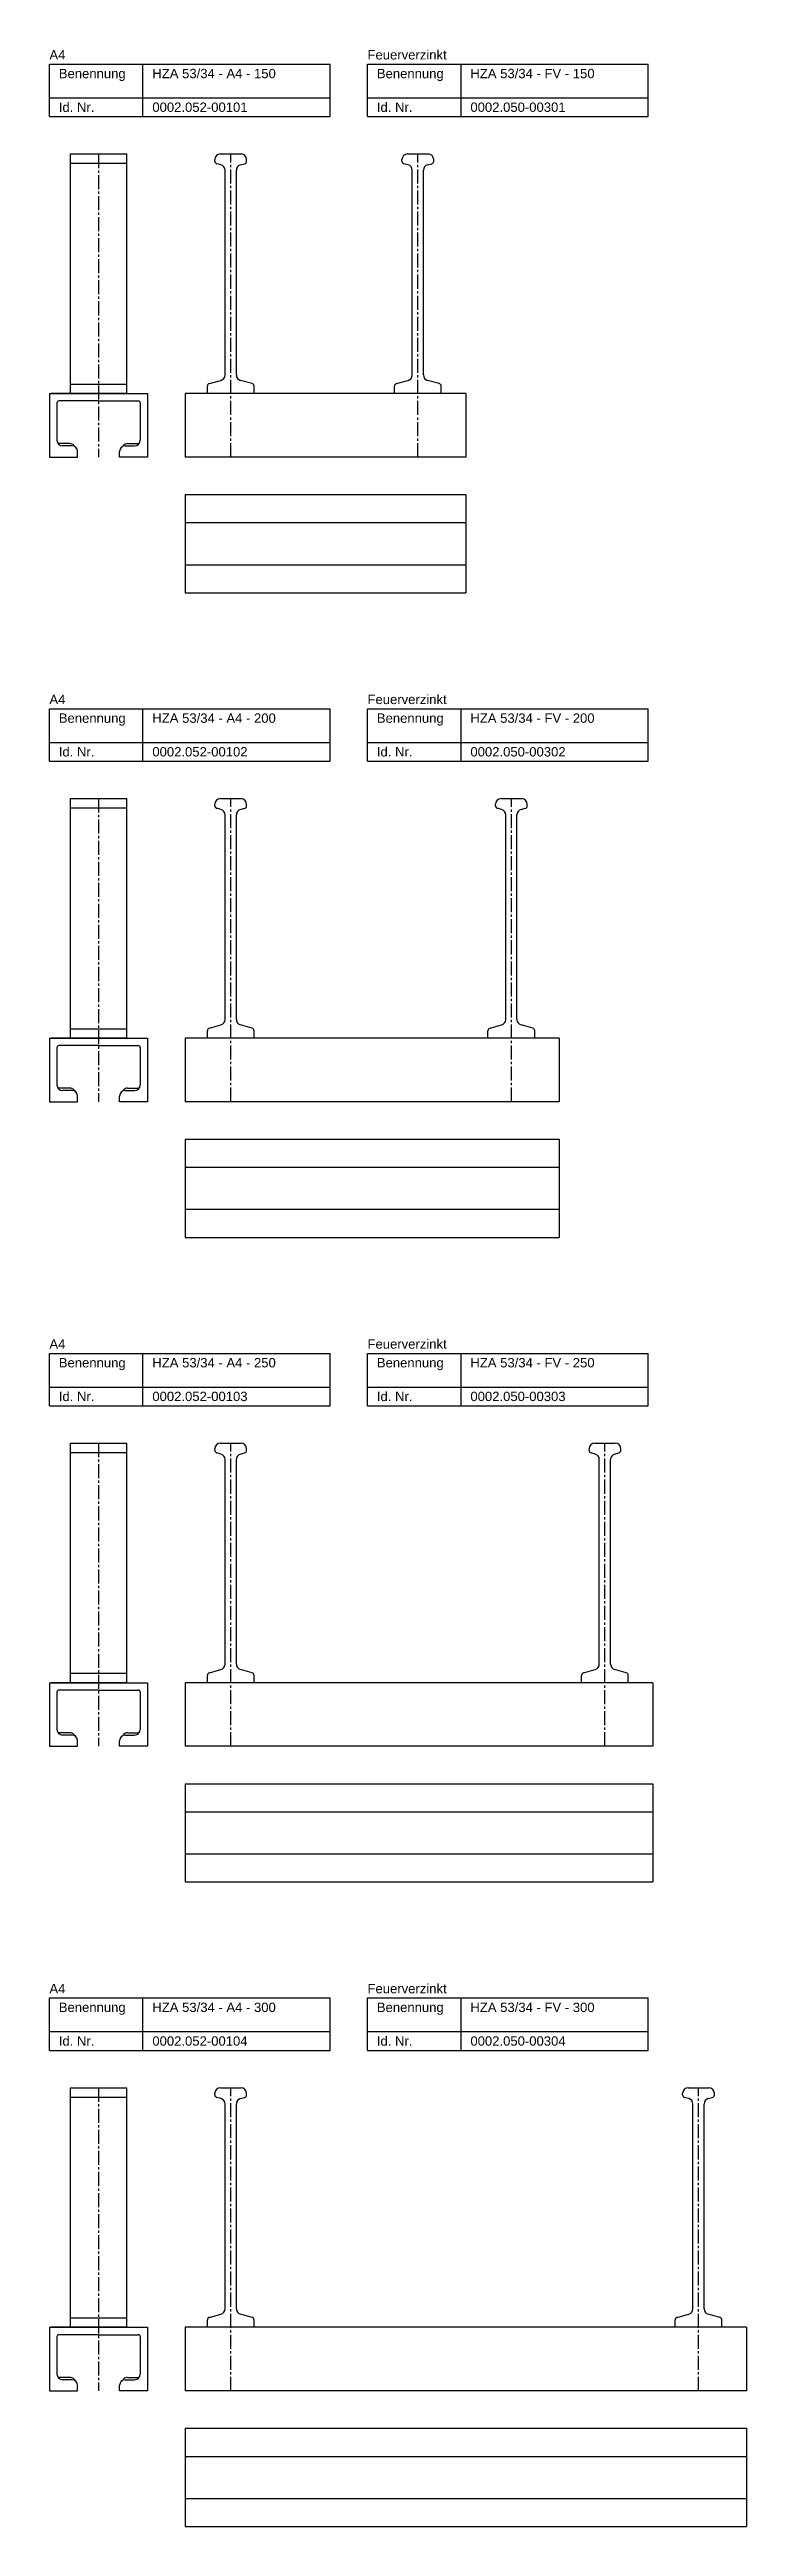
# Model space of a CAD drawing. Header units: millimetres. Extents: x -218 to 5925, y 437 to 3483.
# Drawn here: x -218 to 155, y 2159 to 3483 of the extents above; entities that cross this region are included whole.
import ezdxf

# ---------------------------------------------------------------- set-up
doc = ezdxf.new("R2010")
doc.units = ezdxf.units.MM
doc.header["$LTSCALE"] = 10
doc.linetypes.add('MITTE2', pattern=[1.125, 0.75, -0.125, 0.125, -0.125])
doc.layers.add('HALFEN', color=2, linetype='CONTINUOUS')
doc.styles.add('ARIAL50', font='ARIAL.TTF', dxfattribs={"height": 5})

msp = doc.modelspace()

# ---------------------------------------------------------------- texts
at = {"layer": 'HALFEN', "style": 'ARIAL50'}
for s, p in [('A4', (-217.8, 3477.7)), ('Feuerverzinkt', (-47.8, 3477.7)), ('Benennung', (-212.8, 3467.7)), ('HZA 53/34 - A4 - 150', (-162.8, 3467.7)), ('Benennung', (-42.8, 3467.7)), ('HZA 53/34 - FV - 150', (7.2, 3467.7)), ('Id. Nr.', (-212.8, 3449.7)), ('0002.052-00101', (-162.8, 3449.7)), ('Id. Nr.', (-42.8, 3449.7)), ('0002.050-00301', (7.2, 3449.7)), ('A4', (-217.8, 3133.2)), ('Feuerverzinkt', (-47.8, 3133.2)), ('Benennung', (-212.8, 3123.2)), ('HZA 53/34 - A4 - 200', (-162.8, 3123.2)), ('Benennung', (-42.8, 3123.2)), ('HZA 53/34 - FV - 200', (7.2, 3123.2)), ('Id. Nr.', (-212.8, 3105.2)), ('0002.052-00102', (-162.8, 3105.2)), ('Id. Nr.', (-42.8, 3105.2)), ('0002.050-00302', (7.2, 3105.2)), ('A4', (-217.8, 2788.7)), ('Feuerverzinkt', (-47.8, 2788.7)), ('Benennung', (-212.8, 2778.7)), ('HZA 53/34 - A4 - 250', (-162.8, 2778.7)), ('Benennung', (-42.8, 2778.7)), ('HZA 53/34 - FV - 250', (7.2, 2778.7)), ('Id. Nr.', (-212.8, 2760.7)), ('0002.052-00103', (-162.8, 2760.7)), ('Id. Nr.', (-42.8, 2760.7)), ('0002.050-00303', (7.2, 2760.7)), ('A4', (-217.8, 2444.2)), ('Feuerverzinkt', (-47.8, 2444.2)), ('Benennung', (-212.8, 2434.2)), ('HZA 53/34 - A4 - 300', (-162.8, 2434.2)), ('Benennung', (-42.8, 2434.2)), ('HZA 53/34 - FV - 300', (7.2, 2434.2)), ('Id. Nr.', (-212.8, 2416.2)), ('0002.052-00104', (-162.8, 2416.2)), ('Id. Nr.', (-42.8, 2416.2)), ('0002.050-00304', (7.2, 2416.2))]:
    msp.add_text(s, height=5, dxfattribs=at).set_placement(p)

# ---------------------------------------------------------------- linework, layer by layer
at = {"layer": 'HALFEN'}
for p, q in [((-217.8, 3475.2), (-67.8, 3475.2)), ((-217.8, 3447.2), (-217.8, 3475.2)), ((-167.8, 3447.2), (-167.8, 3475.2)), ((-67.8, 3447.2), (-67.8, 3475.2)), ((-47.8, 3475.2), (102.2, 3475.2)), ((-47.8, 3447.2), (-47.8, 3475.2)), ((2.2, 3447.2), (2.2, 3475.2)), ((102.2, 3447.2), (102.2, 3475.2)), ((-217.8, 3457.2), (-67.8, 3457.2)), ((-47.8, 3457.2), (102.2, 3457.2)), ((-217.8, 3447.2), (-67.8, 3447.2)), ((-47.8, 3447.2), (102.2, 3447.2)), ((-206.5, 3299.2), (-206.5, 3427.2)), ((-206.5, 3427.2), (-176.5, 3427.2)), ((-206.5, 3422.2), (-176.5, 3422.2)), ((-176.5, 3299.2), (-176.5, 3427.2)), ((-129.4, 3423.4), (-129.4, 3424.2)), ((-126.2, 3421.4), (-128.3, 3422)), ((-126.4, 3427.2), (-115.4, 3427.2)), ((-123.9, 3309.1), (-123.9, 3418.5)), ((-117.9, 3309.1), (-117.9, 3418.5)), ((-115.7, 3421.4), (-113.5, 3422)), ((-112.4, 3423.4), (-112.4, 3424.2)), ((-29.4, 3423.4), (-29.4, 3424.2)), ((-26.2, 3421.4), (-28.3, 3422)), ((-26.4, 3427.2), (-15.4, 3427.2)), ((-23.9, 3309.1), (-23.9, 3418.5)), ((-17.9, 3309.1), (-17.9, 3418.5)), ((-15.7, 3421.4), (-13.5, 3422)), ((-12.4, 3423.4), (-12.4, 3424.2)), ((-217.8, 3299.2), (-165.3, 3299.2)), ((-217.8, 3299.2), (-217.8, 3265.2)), ((-191.5, 3299.2), (-216.8, 3299.2)), ((-210.5, 3299.2), (-190.5, 3299.2)), ((-206.5, 3304.2), (-176.5, 3304.2)), ((-176.5, 3299.2), (-194.5, 3299.2)), ((-165.3, 3299.2), (-165.3, 3265.2)), ((4.7, 3299.2), (-145.3, 3299.2)), ((-145.3, 3299.2), (-145.3, 3265.2)), ((-133.4, 3299.2), (-133.4, 3303.1)), ((-132.3, 3304.5), (-126.2, 3306.2)), ((-109.5, 3304.5), (-115.7, 3306.2)), ((-108.4, 3299.2), (-108.4, 3303.1)), ((-33.4, 3299.2), (-33.4, 3303.1)), ((-32.3, 3304.5), (-26.2, 3306.2)), ((-9.5, 3304.5), (-15.7, 3306.2)), ((-8.4, 3299.2), (-8.4, 3303.1)), ((4.7, 3299.2), (4.7, 3265.2)), ((-213.8, 3294.2), (-213.8, 3274.2)), ((-191.5, 3295.2), (-212.8, 3295.2)), ((-191.5, 3295.2), (-170.3, 3295.2)), ((-169.3, 3294.2), (-169.3, 3274.2)), ((-206.9, 3272.4), (-213.1, 3272.4)), ((-205.8, 3271.2), (-210.8, 3271.2)), ((-203.7, 3270.4), (-204.9, 3271.5)), ((-179.3, 3270.4), (-178.1, 3271.5)), ((-177.3, 3271.2), (-172.3, 3271.2)), ((-176.1, 3272.4), (-169.9, 3272.4)), ((-217.8, 3265.2), (-202.8, 3265.2)), ((-202.8, 3265.2), (-202.8, 3268.2)), ((-180.3, 3265.2), (-180.3, 3268.2)), ((-165.3, 3265.2), (-180.3, 3265.2)), ((4.7, 3265.2), (-145.3, 3265.2)), ((-145.3, 3245.2), (4.7, 3245.2)), ((-145.3, 3245.2), (-145.3, 3192.7)), ((4.7, 3245.2), (4.7, 3192.7)), ((-145.3, 3230.2), (4.7, 3230.2)), ((-145.3, 3207.7), (4.7, 3207.7)), ((-145.3, 3192.7), (4.7, 3192.7)), ((-217.8, 3130.7), (-67.8, 3130.7)), ((-217.8, 3102.7), (-217.8, 3130.7)), ((-167.8, 3102.7), (-167.8, 3130.7)), ((-67.8, 3102.7), (-67.8, 3130.7)), ((-47.8, 3130.7), (102.2, 3130.7)), ((-47.8, 3102.7), (-47.8, 3130.7)), ((2.2, 3102.7), (2.2, 3130.7)), ((102.2, 3102.7), (102.2, 3130.7)), ((-217.8, 3112.7), (-67.8, 3112.7)), ((-47.8, 3112.7), (102.2, 3112.7)), ((-217.8, 3102.7), (-67.8, 3102.7)), ((-47.8, 3102.7), (102.2, 3102.7)), ((-206.5, 2954.7), (-206.5, 3082.7)), ((-206.5, 3082.7), (-176.5, 3082.7)), ((-206.5, 3077.7), (-176.5, 3077.7)), ((-176.5, 2954.7), (-176.5, 3082.7)), ((-129.4, 3078.9), (-129.4, 3079.7)), ((-126.2, 3076.9), (-128.3, 3077.5)), ((-126.4, 3082.7), (-115.4, 3082.7)), ((-123.9, 2964.6), (-123.9, 3074)), ((-117.9, 2964.6), (-117.9, 3074)), ((-115.7, 3076.9), (-113.5, 3077.5)), ((-112.4, 3078.9), (-112.4, 3079.7)), ((20.6, 3078.9), (20.6, 3079.7)), ((23.8, 3076.9), (21.7, 3077.5)), ((23.6, 3082.7), (34.6, 3082.7)), ((26.1, 2964.6), (26.1, 3074)), ((32.1, 2964.6), (32.1, 3074)), ((34.3, 3076.9), (36.5, 3077.5)), ((37.6, 3078.9), (37.6, 3079.7)), ((-217.8, 2954.7), (-165.3, 2954.7)), ((-217.8, 2954.7), (-217.8, 2920.7)), ((-191.5, 2954.7), (-216.8, 2954.7)), ((-210.5, 2954.7), (-190.5, 2954.7)), ((-206.5, 2959.7), (-176.5, 2959.7)), ((-176.5, 2954.7), (-194.5, 2954.7)), ((-165.3, 2954.7), (-165.3, 2920.7)), ((54.7, 2954.7), (-145.3, 2954.7)), ((-145.3, 2954.7), (-145.3, 2920.7)), ((-133.4, 2954.7), (-133.4, 2958.6)), ((-132.3, 2960), (-126.2, 2961.7)), ((-109.5, 2960), (-115.7, 2961.7)), ((-108.4, 2954.7), (-108.4, 2958.6)), ((16.6, 2954.7), (16.6, 2958.6)), ((17.7, 2960), (23.8, 2961.7)), ((40.5, 2960), (34.3, 2961.7)), ((41.6, 2954.7), (41.6, 2958.6)), ((54.7, 2954.7), (54.7, 2920.7)), ((-213.8, 2949.7), (-213.8, 2929.7)), ((-191.5, 2950.7), (-212.8, 2950.7)), ((-191.5, 2950.7), (-170.3, 2950.7)), ((-169.3, 2949.7), (-169.3, 2929.7)), ((-206.9, 2927.9), (-213.1, 2927.9)), ((-205.8, 2926.7), (-210.8, 2926.7)), ((-203.7, 2925.9), (-204.9, 2927)), ((-179.3, 2925.9), (-178.1, 2927)), ((-177.3, 2926.7), (-172.3, 2926.7)), ((-176.1, 2927.9), (-169.9, 2927.9)), ((-217.8, 2920.7), (-202.8, 2920.7)), ((-202.8, 2920.7), (-202.8, 2923.7)), ((-180.3, 2920.7), (-180.3, 2923.7)), ((-165.3, 2920.7), (-180.3, 2920.7)), ((54.7, 2920.7), (-145.3, 2920.7)), ((-145.3, 2900.7), (54.7, 2900.7)), ((-145.3, 2900.7), (-145.3, 2848.2)), ((54.7, 2900.7), (54.7, 2848.2)), ((-145.3, 2885.7), (54.7, 2885.7)), ((-145.3, 2863.2), (54.7, 2863.2)), ((-145.3, 2848.2), (54.7, 2848.2)), ((-217.8, 2786.2), (-67.8, 2786.2)), ((-217.8, 2758.2), (-217.8, 2786.2)), ((-167.8, 2758.2), (-167.8, 2786.2)), ((-67.8, 2758.2), (-67.8, 2786.2)), ((-47.8, 2786.2), (102.2, 2786.2)), ((-47.8, 2758.2), (-47.8, 2786.2)), ((2.2, 2758.2), (2.2, 2786.2)), ((102.2, 2758.2), (102.2, 2786.2)), ((-217.8, 2768.2), (-67.8, 2768.2)), ((-47.8, 2768.2), (102.2, 2768.2)), ((-217.8, 2758.2), (-67.8, 2758.2)), ((-47.8, 2758.2), (102.2, 2758.2)), ((-206.5, 2610.2), (-206.5, 2738.2)), ((-206.5, 2738.2), (-176.5, 2738.2)), ((-206.5, 2733.2), (-176.5, 2733.2)), ((-176.5, 2610.2), (-176.5, 2738.2)), ((-129.4, 2734.4), (-129.4, 2735.2)), ((-126.2, 2732.4), (-128.3, 2733)), ((-126.4, 2738.2), (-115.4, 2738.2)), ((-123.9, 2620.1), (-123.9, 2729.5)), ((-117.9, 2620.1), (-117.9, 2729.5)), ((-115.7, 2732.4), (-113.5, 2733)), ((-112.4, 2734.4), (-112.4, 2735.2)), ((70.6, 2734.4), (70.6, 2735.2)), ((73.8, 2732.4), (71.7, 2733)), ((73.6, 2738.2), (84.6, 2738.2)), ((76.1, 2620.1), (76.1, 2729.5)), ((82.1, 2620.1), (82.1, 2729.5)), ((84.3, 2732.4), (86.5, 2733)), ((87.6, 2734.4), (87.6, 2735.2)), ((-217.8, 2610.2), (-165.3, 2610.2)), ((-217.8, 2610.2), (-217.8, 2576.2)), ((-191.5, 2610.2), (-216.8, 2610.2)), ((-210.5, 2610.2), (-190.5, 2610.2)), ((-206.5, 2615.2), (-176.5, 2615.2)), ((-176.5, 2610.2), (-194.5, 2610.2)), ((-165.3, 2610.2), (-165.3, 2576.2)), ((104.7, 2610.2), (-145.3, 2610.2)), ((-145.3, 2610.2), (-145.3, 2576.2)), ((-133.4, 2610.2), (-133.4, 2614.1)), ((-132.3, 2615.5), (-126.2, 2617.2)), ((-109.5, 2615.5), (-115.7, 2617.2)), ((-108.4, 2610.2), (-108.4, 2614.1)), ((66.6, 2610.2), (66.6, 2614.1)), ((67.7, 2615.5), (73.8, 2617.2)), ((90.5, 2615.5), (84.3, 2617.2)), ((91.6, 2610.2), (91.6, 2614.1)), ((104.7, 2610.2), (104.7, 2576.2)), ((-213.8, 2605.2), (-213.8, 2585.2)), ((-191.5, 2606.2), (-212.8, 2606.2)), ((-191.5, 2606.2), (-170.3, 2606.2)), ((-169.3, 2605.2), (-169.3, 2585.2)), ((-206.9, 2583.4), (-213.1, 2583.4)), ((-205.8, 2582.2), (-210.8, 2582.2)), ((-203.7, 2581.4), (-204.9, 2582.5)), ((-179.3, 2581.4), (-178.1, 2582.5)), ((-177.3, 2582.2), (-172.3, 2582.2)), ((-176.1, 2583.4), (-169.9, 2583.4)), ((-217.8, 2576.2), (-202.8, 2576.2)), ((-202.8, 2576.2), (-202.8, 2579.2)), ((-180.3, 2576.2), (-180.3, 2579.2)), ((-165.3, 2576.2), (-180.3, 2576.2)), ((104.7, 2576.2), (-145.3, 2576.2)), ((-145.3, 2556.2), (104.7, 2556.2)), ((-145.3, 2556.2), (-145.3, 2503.7)), ((104.7, 2556.2), (104.7, 2503.7)), ((-145.3, 2541.2), (104.7, 2541.2)), ((-145.3, 2518.7), (104.7, 2518.7)), ((-145.3, 2503.7), (104.7, 2503.7)), ((-217.8, 2441.7), (-67.8, 2441.7)), ((-217.8, 2413.7), (-217.8, 2441.7)), ((-167.8, 2413.7), (-167.8, 2441.7)), ((-67.8, 2413.7), (-67.8, 2441.7)), ((-47.8, 2441.7), (102.2, 2441.7)), ((-47.8, 2413.7), (-47.8, 2441.7)), ((2.2, 2413.7), (2.2, 2441.7)), ((102.2, 2413.7), (102.2, 2441.7)), ((-217.8, 2423.7), (-67.8, 2423.7)), ((-47.8, 2423.7), (102.2, 2423.7)), ((-217.8, 2413.7), (-67.8, 2413.7)), ((-47.8, 2413.7), (102.2, 2413.7)), ((-206.5, 2265.7), (-206.5, 2393.7)), ((-206.5, 2393.7), (-176.5, 2393.7)), ((-206.5, 2388.7), (-176.5, 2388.7)), ((-176.5, 2265.7), (-176.5, 2393.7)), ((-129.4, 2389.9), (-129.4, 2390.7)), ((-126.2, 2387.9), (-128.3, 2388.5)), ((-126.4, 2393.7), (-115.4, 2393.7)), ((-123.9, 2275.6), (-123.9, 2385)), ((-117.9, 2275.6), (-117.9, 2385)), ((-115.7, 2387.9), (-113.5, 2388.5)), ((-112.4, 2389.9), (-112.4, 2390.7)), ((120.6, 2389.9), (120.6, 2390.7)), ((123.8, 2387.9), (121.7, 2388.5)), ((123.6, 2393.7), (134.6, 2393.7)), ((126.1, 2275.6), (126.1, 2385)), ((132.1, 2275.6), (132.1, 2385)), ((134.3, 2387.9), (136.5, 2388.5)), ((137.6, 2389.9), (137.6, 2390.7)), ((-217.8, 2265.7), (-165.3, 2265.7)), ((-217.8, 2265.7), (-217.8, 2231.7)), ((-191.5, 2265.7), (-216.8, 2265.7)), ((-210.5, 2265.7), (-190.5, 2265.7)), ((-206.5, 2270.7), (-176.5, 2270.7)), ((-176.5, 2265.7), (-194.5, 2265.7)), ((-165.3, 2265.7), (-165.3, 2231.7)), ((154.7, 2265.7), (-145.3, 2265.7)), ((-145.3, 2265.7), (-145.3, 2231.7)), ((-133.4, 2265.7), (-133.4, 2269.6)), ((-132.3, 2271), (-126.2, 2272.7)), ((-109.5, 2271), (-115.7, 2272.7)), ((-108.4, 2265.7), (-108.4, 2269.6)), ((116.6, 2265.7), (116.6, 2269.6)), ((117.7, 2271), (123.8, 2272.7)), ((140.5, 2271), (134.3, 2272.7)), ((141.6, 2265.7), (141.6, 2269.6)), ((154.7, 2265.7), (154.7, 2231.7)), ((-213.8, 2260.7), (-213.8, 2240.7)), ((-191.5, 2261.7), (-212.8, 2261.7)), ((-191.5, 2261.7), (-170.3, 2261.7)), ((-169.3, 2260.7), (-169.3, 2240.7)), ((-206.9, 2238.9), (-213.1, 2238.9)), ((-205.8, 2237.7), (-210.8, 2237.7)), ((-203.7, 2236.9), (-204.9, 2238)), ((-179.3, 2236.9), (-178.1, 2238)), ((-177.3, 2237.7), (-172.3, 2237.7)), ((-176.1, 2238.9), (-169.9, 2238.9)), ((-217.8, 2231.7), (-202.8, 2231.7)), ((-202.8, 2231.7), (-202.8, 2234.7)), ((-180.3, 2231.7), (-180.3, 2234.7)), ((-165.3, 2231.7), (-180.3, 2231.7)), ((154.7, 2231.7), (-145.3, 2231.7)), ((-145.3, 2211.7), (154.7, 2211.7)), ((-145.3, 2211.7), (-145.3, 2159.2)), ((154.7, 2211.7), (154.7, 2159.2)), ((-145.3, 2196.7), (154.7, 2196.7)), ((-145.3, 2174.2), (154.7, 2174.2)), ((-145.3, 2159.2), (154.7, 2159.2))]:
    msp.add_line(p, q, dxfattribs=at)
at = {"layer": 'HALFEN', "color": 1, "linetype": 'MITTE2'}
for p, q in [((-191.5, 3427.2), (-191.5, 3265.2)), ((-120.9, 3265.2), (-120.9, 3427.2)), ((-20.9, 3265.2), (-20.9, 3427.2)), ((-191.5, 3082.7), (-191.5, 2920.7)), ((-120.9, 2920.7), (-120.9, 3082.7)), ((29.1, 2920.7), (29.1, 3082.7)), ((-191.5, 2738.2), (-191.5, 2576.2)), ((-120.9, 2576.2), (-120.9, 2738.2)), ((79.1, 2576.2), (79.1, 2738.2)), ((-191.5, 2393.7), (-191.5, 2231.7)), ((-120.9, 2231.7), (-120.9, 2393.7)), ((129.1, 2231.7), (129.1, 2393.7))]:
    msp.add_line(p, q, dxfattribs=at)
at = {"layer": 'HALFEN'}
for centre, radius, start, end in [((-126.4, 3424.2), 3, 90, 180), ((-127.9, 3423.4), 1.5, 180, 255), ((-126.9, 3418.5), 3, 0, 75), ((-114.9, 3418.5), 3, 105, 180), ((-115.4, 3424.2), 3, 0, 90), ((-113.9, 3423.4), 1.5, 285, 0), ((-26.4, 3424.2), 3, 90, 180), ((-27.9, 3423.4), 1.5, 180, 255), ((-26.9, 3418.5), 3, 0, 75), ((-14.9, 3418.5), 3, 105, 180), ((-15.4, 3424.2), 3, 0, 90), ((-13.9, 3423.4), 1.5, 285, 0), ((-131.9, 3303.1), 1.5, 105, 180), ((-126.9, 3309.1), 3, 285, 0), ((-114.9, 3309.1), 3, 180, 255), ((-109.9, 3303.1), 1.5, 0, 75), ((-31.9, 3303.1), 1.5, 105, 180), ((-26.9, 3309.1), 3, 285, 0), ((-14.9, 3309.1), 3, 180, 255), ((-9.9, 3303.1), 1.5, 0, 75), ((-212.8, 3294.2), 1, 90, 180), ((-170.3, 3294.2), 1, 0, 90), ((-210.8, 3274.2), 3, 180, 270), ((-206.9, 3269.4), 3, 46.9151, 90), ((-205.8, 3268.2), 3, 0, 90), ((-177.3, 3268.2), 3, 90, 180), ((-176.1, 3269.4), 3, 90, 133.0849), ((-172.3, 3274.2), 3, 270, 0), ((-126.4, 3079.7), 3, 90, 180), ((-127.9, 3078.9), 1.5, 180, 255), ((-126.9, 3074), 3, 0, 75), ((-114.9, 3074), 3, 105, 180), ((-115.4, 3079.7), 3, 0, 90), ((-113.9, 3078.9), 1.5, 285, 0), ((23.6, 3079.7), 3, 90, 180), ((22.1, 3078.9), 1.5, 180, 255), ((23.1, 3074), 3, 0, 75), ((35.1, 3074), 3, 105, 180), ((34.6, 3079.7), 3, 0, 90), ((36.1, 3078.9), 1.5, 285, 0), ((-131.9, 2958.6), 1.5, 105, 180), ((-126.9, 2964.6), 3, 285, 0), ((-114.9, 2964.6), 3, 180, 255), ((-109.9, 2958.6), 1.5, 0, 75), ((18.1, 2958.6), 1.5, 105, 180), ((23.1, 2964.6), 3, 285, 0), ((35.1, 2964.6), 3, 180, 255), ((40.1, 2958.6), 1.5, 0, 75), ((-212.8, 2949.7), 1, 90, 180), ((-170.3, 2949.7), 1, 0, 90), ((-210.8, 2929.7), 3, 180, 270), ((-206.9, 2924.9), 3, 46.9151, 90), ((-205.8, 2923.7), 3, 0, 90), ((-177.3, 2923.7), 3, 90, 180), ((-176.1, 2924.9), 3, 90, 133.0849), ((-172.3, 2929.7), 3, 270, 0), ((-126.4, 2735.2), 3, 90, 180), ((-127.9, 2734.4), 1.5, 180, 255), ((-126.9, 2729.5), 3, 0, 75), ((-114.9, 2729.5), 3, 105, 180), ((-115.4, 2735.2), 3, 0, 90), ((-113.9, 2734.4), 1.5, 285, 0), ((73.6, 2735.2), 3, 90, 180), ((72.1, 2734.4), 1.5, 180, 255), ((73.1, 2729.5), 3, 0, 75), ((85.1, 2729.5), 3, 105, 180), ((84.6, 2735.2), 3, 0, 90), ((86.1, 2734.4), 1.5, 285, 0), ((-131.9, 2614.1), 1.5, 105, 180), ((-126.9, 2620.1), 3, 285, 0), ((-114.9, 2620.1), 3, 180, 255), ((-109.9, 2614.1), 1.5, 0, 75), ((68.1, 2614.1), 1.5, 105, 180), ((73.1, 2620.1), 3, 285, 0), ((85.1, 2620.1), 3, 180, 255), ((90.1, 2614.1), 1.5, 0, 75), ((-212.8, 2605.2), 1, 90, 180), ((-170.3, 2605.2), 1, 0, 90), ((-210.8, 2585.2), 3, 180, 270), ((-206.9, 2580.4), 3, 46.9151, 90), ((-205.8, 2579.2), 3, 0, 90), ((-177.3, 2579.2), 3, 90, 180), ((-176.1, 2580.4), 3, 90, 133.0849), ((-172.3, 2585.2), 3, 270, 0), ((-126.4, 2390.7), 3, 90, 180), ((-127.9, 2389.9), 1.5, 180, 255), ((-126.9, 2385), 3, 0, 75), ((-114.9, 2385), 3, 105, 180), ((-115.4, 2390.7), 3, 0, 90), ((-113.9, 2389.9), 1.5, 285, 0), ((123.6, 2390.7), 3, 90, 180), ((122.1, 2389.9), 1.5, 180, 255), ((123.1, 2385), 3, 0, 75), ((135.1, 2385), 3, 105, 180), ((134.6, 2390.7), 3, 0, 90), ((136.1, 2389.9), 1.5, 285, 0), ((-131.9, 2269.6), 1.5, 105, 180), ((-126.9, 2275.6), 3, 285, 0), ((-114.9, 2275.6), 3, 180, 255), ((-109.9, 2269.6), 1.5, 0, 75), ((118.1, 2269.6), 1.5, 105, 180), ((123.1, 2275.6), 3, 285, 0), ((135.1, 2275.6), 3, 180, 255), ((140.1, 2269.6), 1.5, 0, 75), ((-212.8, 2260.7), 1, 90, 180), ((-170.3, 2260.7), 1, 0, 90), ((-210.8, 2240.7), 3, 180, 270), ((-206.9, 2235.9), 3, 46.9151, 90), ((-205.8, 2234.7), 3, 0, 90), ((-177.3, 2234.7), 3, 90, 180), ((-176.1, 2235.9), 3, 90, 133.0849), ((-172.3, 2240.7), 3, 270, 0)]:
    msp.add_arc(centre, radius, start, end, dxfattribs=at)

msp.set_redraw_order([(e.dxf.handle, doc.entitydb.next_handle()) for e in msp.query("TEXT MTEXT ATTDEF DIMENSION ARC_DIMENSION")])  # texts and dimensions are drawn at this point

doc.saveas('drawing.dxf')
